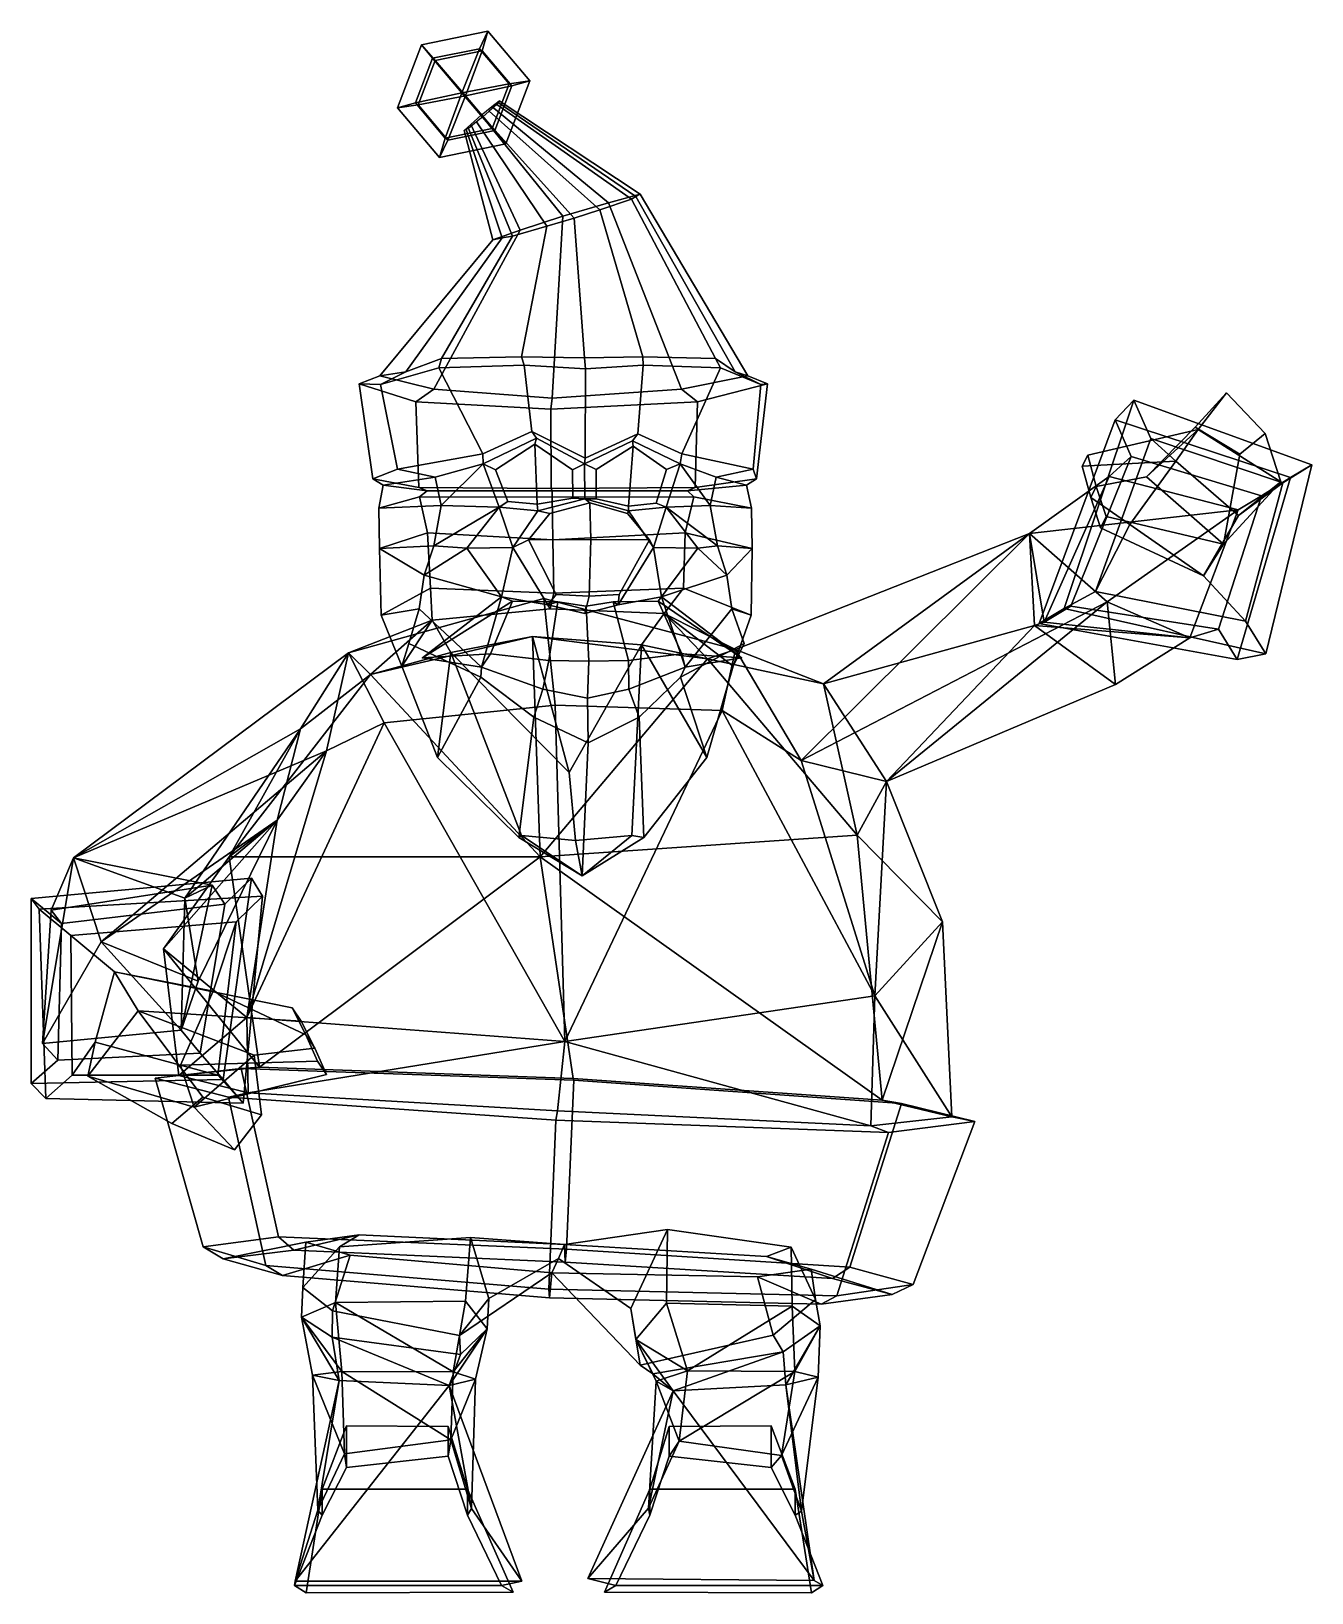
# Model space of a CAD drawing. Extents: x -173 to 242, y -153 to 354.
import ezdxf

# ---------------------------------------------------------------- set-up
doc = ezdxf.new("R2010")
doc.units = 0

msp = doc.modelspace()

# ---------------------------------------------------------------- linework, layer by layer
for p in [(-46.099876, 150.516052, 105.369637), (57.449978, 150.516052, 95.63343)]:
    msp.add_point(p)
for points in [[(-26.763611, 347.575806, 69.389603), (-24.885298, 353.907166, 54.979259), (-46.381756, 349.495514, 55.502651), (-41.963951, 344.456329, 69.759697)], [(-27.602995, 348.230255, 40.430771), (-42.803333, 345.110779, 40.800865), (-46.381756, 349.495514, 55.502651), (-24.885298, 353.907166, 54.979259)], [(-11.23488, 337.81955, 54.220043), (-17.950727, 336.854614, 39.893921), (-27.602995, 348.230255, 40.430771), (-24.885298, 353.907166, 54.979259)], [(-11.23488, 337.81955, 54.220043), (-24.885298, 353.907166, 54.979259), (-26.763611, 347.575806, 69.389603), (-17.111345, 336.200195, 68.852753)], [(-47.511925, 329.961182, 69.592941), (-41.963951, 344.456329, 69.759697), (-46.381756, 349.495514, 55.502651), (-54.227837, 328.996307, 55.266827)], [(-48.351307, 330.615601, 40.634106), (-54.227837, 328.996307, 55.266827), (-46.381756, 349.495514, 55.502651), (-42.803333, 345.110779, 40.800865)], [(-33.324879, 333.870636, 34.26643), (-48.351307, 330.615601, 40.634106), (-42.803333, 345.110779, 40.800865)], [(-33.324879, 333.870636, 34.26643), (-42.803333, 345.110779, 40.800865), (-27.602995, 348.230255, 40.430771)], [(-32.137806, 332.945129, 75.220421), (-26.763611, 347.575806, 69.389603), (-41.963951, 344.456329, 69.759697)], [(-17.950727, 336.854614, 39.893921), (-33.324879, 333.870636, 34.26643), (-27.602995, 348.230255, 40.430771)], [(-17.111345, 336.200195, 68.852753), (-26.763611, 347.575806, 69.389603), (-32.137806, 332.945129, 75.220421)], [(-32.137806, 332.945129, 75.220421), (-41.963951, 344.456329, 69.759697), (-47.511925, 329.961182, 69.592941)], [(-23.498762, 322.359497, 39.727169), (-33.324879, 333.870636, 34.26643), (-17.950727, 336.854614, 39.893921)], [(-22.65938, 321.705048, 68.685997), (-17.111345, 336.200195, 68.852753), (-32.137806, 332.945129, 75.220421)], [(-19.080978, 317.320343, 53.984215), (-23.498762, 322.359497, 39.727169), (-17.950727, 336.854614, 39.893921), (-11.23488, 337.81955, 54.220043)], [(-19.080978, 317.320343, 53.984215), (-11.23488, 337.81955, 54.220043), (-17.111345, 336.200195, 68.852753), (-22.65938, 321.705048, 68.685997)], [(-40.577419, 312.908691, 54.507607), (-54.227837, 328.996307, 55.266827), (-48.351307, 330.615601, 40.634106), (-38.699039, 319.23999, 40.09726)], [(-40.577419, 312.908691, 54.507607), (-37.859657, 318.585571, 69.056091), (-47.511925, 329.961182, 69.592941), (-54.227837, 328.996307, 55.266827)], [(-38.699039, 319.23999, 40.09726), (-48.351307, 330.615601, 40.634106), (-33.324879, 333.870636, 34.26643)], [(-37.859657, 318.585571, 69.056091), (-32.137806, 332.945129, 75.220421), (-47.511925, 329.961182, 69.592941)], [(-23.498762, 322.359497, 39.727169), (-38.699039, 319.23999, 40.09726), (-33.324879, 333.870636, 34.26643)], [(-22.65938, 321.705048, 68.685997), (-32.137806, 332.945129, 75.220421), (-37.859657, 318.585571, 69.056091)], [(-24.491453, 327.947876, 63.082367), (11.483656, 295.959717, 78.015396), (21.705244, 299.341919, 70.374969), (-22.015217, 330.167511, 60.894325)], [(-21.181396, 331.312256, 52.83456), (24.575943, 301.037445, 44.170258), (14.224208, 298.183624, 33.467754), (-23.583099, 329.463928, 49.343964)], [(-22.015217, 330.167511, 60.894325), (21.705244, 299.341919, 70.374969), (23.14962, 300.235626, 55.879475), (-21.588146, 330.771881, 56.433479)], [(-21.588146, 330.771881, 56.433479), (23.14962, 300.235626, 55.879475), (24.575943, 301.037445, 44.170258), (-21.181396, 331.312256, 52.83456)], [(-28.600927, 324.459045, 63.122639), (-31.217661, 322.35495, 60.984509), (-16.908365, 287.383911, 72.81926), (-5.759769, 290.61969, 79.106926)], [(-30.400637, 323.676056, 49.410774), (-27.068729, 326.633209, 47.010681), (-0.586175, 293.834259, 26.753639), (-14.382296, 289.324646, 35.27858)], [(-26.505194, 326.169739, 64.364876), (-28.600927, 324.459045, 63.122639), (-5.759769, 290.61969, 79.106926), (3.132444, 293.246979, 82.625366)], [(-23.583099, 329.463928, 49.343964), (14.224208, 298.183624, 33.467754), (-0.586175, 293.834259, 26.753639), (-27.068729, 326.633209, 47.010681)], [(-26.505194, 326.169739, 64.364876), (3.132444, 293.246979, 82.625366), (11.483656, 295.959717, 78.015396), (-24.491453, 327.947876, 63.082367)], [(-19.080978, 317.320343, 53.984215), (-40.577419, 312.908691, 54.507607), (-38.699039, 319.23999, 40.09726), (-23.498762, 322.359497, 39.727169)], [(-19.080978, 317.320343, 53.984215), (-22.65938, 321.705048, 68.685997), (-37.859657, 318.585571, 69.056091), (-40.577419, 312.908691, 54.507607)], [(-32.574215, 321.640106, 52.946209), (-30.400637, 323.676056, 49.410774), (-14.382296, 289.324646, 35.27858), (-23.228516, 286.233154, 47.196339)], [(-31.934074, 321.988525, 56.53487), (-32.574215, 321.640106, 52.946209), (-23.228516, 286.233154, 47.196339), (-20.262062, 286.791718, 58.627487)], [(-31.217661, 322.35495, 60.984509), (-31.934074, 321.988525, 56.53487), (-20.262062, 286.791718, 58.627487), (-16.908365, 287.383911, 72.81926)], [(48.976032, 247.671875, 88.38752), (21.705244, 299.341919, 70.374969), (11.483656, 295.959717, 78.015396), (25.437988, 248.203552, 103.616714)], [(37.951687, 237.755676, 16.831278), (14.224208, 298.183624, 33.467754), (24.575943, 301.037445, 44.170258), (59.436726, 242.029907, 36.08931)], [(55.363117, 243.358093, 59.742588), (23.14962, 300.235626, 55.879475), (21.705244, 299.341919, 70.374969), (48.976032, 247.671875, 88.38752)], [(59.436726, 242.029907, 36.08931), (24.575943, 301.037445, 44.170258), (23.14962, 300.235626, 55.879475), (55.363117, 243.358093, 59.742588)], [(-4.047979, 234.837494, 1.404592), (-0.586175, 293.834259, 26.753639), (14.224208, 298.183624, 33.467754), (37.951687, 237.755676, 16.831278)], [(6.432031, 247.895203, 112.865166), (25.437988, 248.203552, 103.616714), (11.483656, 295.959717, 78.015396), (3.132444, 293.246979, 82.625366)], [(-42.436005, 237.755676, 24.389679), (-59.954773, 242.029907, 47.315022), (-23.228516, 286.233154, 47.196339), (-14.382296, 289.324646, 35.27858)], [(-4.047979, 234.837494, 1.404592), (-42.436005, 237.755676, 24.389679), (-14.382296, 289.324646, 35.27858), (-0.586175, 293.834259, 26.753639)], [(-39.928986, 247.671875, 96.746758), (-13.964746, 248.203552, 107.321533), (-5.759769, 290.61969, 79.106926), (-16.908365, 287.383911, 72.81926)], [(6.432031, 247.895203, 112.865166), (3.132444, 293.246979, 82.625366), (-5.759769, 290.61969, 79.106926), (-13.964746, 248.203552, 107.321533)], [(-59.954773, 242.029907, 47.315022), (-51.543568, 243.358093, 69.794418), (-20.262062, 286.791718, 58.627487), (-23.228516, 286.233154, 47.196339)], [(-51.543568, 243.358093, 69.794418), (-39.928986, 247.671875, 96.746758), (-16.908365, 287.383911, 72.81926), (-20.262062, 286.791718, 58.627487)], [(-59.70694, 239.195618, 71.622749), (-51.543568, 243.358093, 69.794418), (-59.954773, 242.029907, 47.315022), (-66.635338, 239.409576, 46.28093)], [(-40.757332, 244.606323, 101.208214), (-39.928986, 247.671875, 96.746758), (-51.543568, 243.358093, 69.794418), (-59.70694, 239.195618, 71.622749)], [(-26.548756, 216.712921, 103.758873), (-40.757332, 244.606323, 101.208214), (-59.70694, 239.195618, 71.622749), (-54.175858, 211.760437, 87.216248)], [(-13.138454, 245.532837, 111.957703), (-13.964746, 248.203552, 107.321533), (-39.928986, 247.671875, 96.746758), (-40.757332, 244.606323, 101.208214)], [(-10.570697, 223.972961, 114.090508), (-13.138454, 245.532837, 111.957703), (-40.757332, 244.606323, 101.208214), (-26.548756, 216.712921, 103.758873)], [(6.7403, 244.261841, 116.143776), (6.432031, 247.895203, 112.865166), (-13.964746, 248.203552, 107.321533), (-13.138454, 245.532837, 111.957703)], [(6.72418, 215.311798, 115.972328), (6.7403, 244.261841, 116.143776), (-13.138454, 245.532837, 111.957703), (-10.570697, 223.972961, 114.090508)], [(6.7403, 244.261841, 116.143776), (25.490364, 245.532837, 108.325653), (25.437988, 248.203552, 103.616714), (6.432031, 247.895203, 112.865166)], [(6.72418, 215.311798, 115.972328), (23.767212, 223.165527, 110.862892), (25.490364, 245.532837, 108.325653), (6.7403, 244.261841, 116.143776)], [(23.767212, 223.165527, 110.862892), (38.005577, 216.712921, 97.689201), (50.621479, 244.606323, 92.616379), (25.490364, 245.532837, 108.325653)], [(25.490364, 245.532837, 108.325653), (50.621479, 244.606323, 92.616379), (48.976032, 247.671875, 88.38752), (25.437988, 248.203552, 103.616714)], [(38.005577, 216.712921, 97.689201), (61.19672, 211.760437, 76.368416), (63.724216, 239.195618, 60.017212), (50.621479, 244.606323, 92.616379)], [(50.621479, 244.606323, 92.616379), (63.724216, 239.195618, 60.017212), (55.363117, 243.358093, 59.742588), (48.976032, 247.671875, 88.38752)], [(63.724216, 239.195618, 60.017212), (65.807449, 239.409576, 33.828083), (59.436726, 242.029907, 36.08931), (55.363117, 243.358093, 59.742588)], [(-66.635338, 239.409576, 46.28093), (-59.954773, 242.029907, 47.315022), (-42.436005, 237.755676, 24.389679), (-48.296513, 233.61615, 21.120262)], [(-54.175858, 211.760437, 87.216248), (-59.70694, 239.195618, 71.622749), (-66.635338, 239.409576, 46.28093), (-62.259956, 208.550812, 50.092785)], [(-62.259956, 208.550812, 50.092785), (-66.635338, 239.409576, 46.28093), (-48.296513, 233.61615, 21.120262), (-47.275043, 205.78067, 22.419813)], [(65.807449, 239.409576, 33.828083), (43.100063, 233.61615, 12.526758), (37.951687, 237.755676, 16.831278), (59.436726, 242.029907, 36.08931)], [(62.219288, 208.550812, 38.388702), (42.338741, 205.78067, 13.993934), (43.100063, 233.61615, 12.526758), (65.807449, 239.409576, 33.828083)], [(61.19672, 211.760437, 76.368416), (62.219288, 208.550812, 38.388702), (65.807449, 239.409576, 33.828083), (63.724216, 239.195618, 60.017212)], [(-48.296513, 233.61615, 21.120262), (-42.436005, 237.755676, 24.389679), (-4.047979, 234.837494, 1.404592), (-4.473684, 231.216248, -3.123019)], [(-47.275043, 205.78067, 22.419813), (-48.296513, 233.61615, 21.120262), (-4.473684, 231.216248, -3.123019), (-4.318643, 205.470428, -1.474072)], [(43.100063, 233.61615, 12.526758), (-4.473684, 231.216248, -3.123019), (-4.047979, 234.837494, 1.404592), (37.951687, 237.755676, 16.831278)], [(42.338741, 205.78067, 13.993934), (-4.318643, 205.470428, -1.474072), (-4.473684, 231.216248, -3.123019), (43.100063, 233.61615, 12.526758)], [(153.939804, 161.667938, 52.696678), (162.095825, 166.527313, 84.431953), (184.687729, 234.117859, 68.727104), (178.648636, 227.769958, 37.539009)], [(162.095825, 166.527313, 84.431953), (172.207916, 172.052063, 81.313622), (190.185974, 221.67627, 69.245003), (184.687729, 234.117859, 68.727104)], [(242.422134, 213.099487, 59.276394), (235.578537, 209.001038, 27.130114), (178.648636, 227.769958, 37.539009), (184.687729, 234.117859, 68.727104)], [(242.422134, 213.099487, 59.276394), (184.687729, 234.117859, 68.727104), (190.185974, 221.67627, 69.245003), (233.061172, 207.334015, 62.256378)], [(204.645569, 225.333252, 127.296371), (214.767624, 236.507141, 121.146332), (205.54744, 224.652557, 70.905327), (188.781418, 209.212463, 91.983925)], [(219.076172, 216.628418, 125.804863), (227.291687, 223.274475, 112.115379), (214.767624, 236.507141, 121.146332), (204.645569, 225.333252, 127.296371)], [(227.291687, 223.274475, 112.115379), (232.439453, 207.604462, 67.551079), (205.54744, 224.652557, 70.905327), (214.767624, 236.507141, 121.146332)], [(-10.570697, 223.972961, 114.090508), (-26.548756, 216.712921, 103.758873), (-26.427837, 213.413818, 101.918045), (-9.148896, 221.756592, 112.454659)], [(6.72418, 215.311798, 115.972328), (-10.570697, 223.972961, 114.090508), (-9.148896, 221.756592, 112.454659), (6.4461, 213.426575, 113.014801)], [(6.72418, 215.311798, 115.972328), (6.4461, 213.426575, 113.014801), (22.065405, 220.949158, 109.520744), (23.767212, 223.165527, 110.862892)], [(23.767212, 223.165527, 110.862892), (22.065405, 220.949158, 109.520744), (37.543644, 213.413818, 95.903168), (38.005577, 216.712921, 97.689201)], [(153.939804, 161.667938, 52.696678), (178.648636, 227.769958, 37.539009), (183.82869, 215.855896, 38.054497), (164.249557, 167.255188, 49.523933)], [(169.822922, 216.29657, 95.822212), (205.54744, 224.652557, 70.905327), (198.271591, 214.330444, 48.402664), (167.956039, 212.667358, 86.653755)], [(172.526031, 206.126221, 97.75946), (188.781418, 209.212463, 91.983925), (205.54744, 224.652557, 70.905327), (169.822922, 216.29657, 95.822212)], [(235.578537, 209.001038, 27.130114), (226.097076, 203.113556, 30.155323), (183.82869, 215.855896, 38.054497), (178.648636, 227.769958, 37.539009)], [(219.076172, 216.628418, 125.804863), (204.645569, 225.333252, 127.296371), (188.781418, 209.212463, 91.983925), (213.764832, 187.412659, 78.316086)], [(232.439453, 207.604462, 67.551079), (218.629669, 196.716614, 47.047035), (198.271591, 214.330444, 48.402664), (205.54744, 224.652557, 70.905327)], [(219.076172, 216.628418, 125.804863), (213.764832, 187.412659, 78.316086), (232.439453, 207.604462, 67.551079), (227.291687, 223.274475, 112.115379)], [(-9.652121, 219.858246, 109.867729), (-9.148896, 221.756592, 112.454659), (-26.427837, 213.413818, 101.918045), (-22.454731, 211.4776, 101.222847)], [(-8.925759, 200.362915, 107.985641), (-9.652121, 219.858246, 109.867729), (-22.454731, 211.4776, 101.222847), (-18.452129, 201.29126, 103.765526)], [(-9.652121, 219.858246, 109.867729), (2.595577, 211.488312, 110.359573), (6.4461, 213.426575, 113.014801), (-9.148896, 221.756592, 112.454659)], [(2.595577, 211.488312, 110.359573), (-9.652121, 219.858246, 109.867729), (-8.925759, 200.362915, 107.985641), (2.675641, 202.37207, 111.211098)], [(22.305704, 219.162842, 106.661827), (22.065405, 220.949158, 109.520744), (6.4461, 213.426575, 113.014801), (10.202215, 211.607788, 109.825325)], [(10.202215, 211.607788, 109.825325), (10.300862, 202.104462, 110.874496), (20.785244, 199.749756, 104.559837), (22.305704, 219.162842, 106.661827)], [(20.785244, 199.749756, 104.559837), (29.716957, 200.738159, 97.404381), (33.039185, 211.594025, 93.490387), (22.305704, 219.162842, 106.661827)], [(22.305704, 219.162842, 106.661827), (33.039185, 211.594025, 93.490387), (37.543644, 213.413818, 95.903168), (22.065405, 220.949158, 109.520744)], [(183.395966, 193.741028, 58.016273), (198.271591, 214.330444, 48.402664), (190.185974, 221.67627, 69.245003), (172.207916, 172.052063, 81.313622)], [(218.629669, 196.716614, 47.047035), (233.061172, 207.334015, 62.256378), (190.185974, 221.67627, 69.245003), (198.271591, 214.330444, 48.402664)], [(-42.01572, 209.105194, 86.588112), (-26.427837, 213.413818, 101.918045), (-26.548756, 216.712921, 103.758873), (-54.175858, 211.760437, 87.216248)], [(-40.012554, 199.98822, 86.819038), (-26.427837, 213.413818, 101.918045), (-42.01572, 209.105194, 86.588112)], [(-21.183193, 199.451782, 105.030319), (-26.427837, 213.413818, 101.918045), (-40.012554, 199.98822, 86.819038)], [(-18.452129, 201.29126, 103.765526), (-22.454731, 211.4776, 101.222847), (-26.427837, 213.413818, 101.918045), (-21.183193, 199.451782, 105.030319)], [(2.675641, 202.37207, 111.211098), (6.54495, 202.12854, 114.066124), (6.4461, 213.426575, 113.014801), (2.595577, 211.488312, 110.359573)], [(10.300862, 202.104462, 110.874496), (10.202215, 211.607788, 109.825325), (6.4461, 213.426575, 113.014801), (6.54495, 202.12854, 114.066124)], [(29.716957, 200.738159, 97.404381), (32.971054, 199.451782, 99.938499), (37.543644, 213.413818, 95.903168), (33.039185, 211.594025, 93.490387)], [(32.971054, 199.451782, 99.938499), (47.207596, 199.98822, 78.618225), (37.543644, 213.413818, 95.903168)], [(49.132614, 209.105194, 78.017952), (61.19672, 211.760437, 76.368416), (38.005577, 216.712921, 97.689201), (37.543644, 213.413818, 95.903168)], [(47.207596, 199.98822, 78.618225), (49.132614, 209.105194, 78.017952), (37.543644, 213.413818, 95.903168)], [(176.725677, 209.352692, 3.204789), (155.570343, 162.023682, 14.854636), (164.249557, 167.255188, 49.523933), (183.82869, 215.855896, 38.054497)], [(172.526031, 206.126221, 97.75946), (169.822922, 216.29657, 95.822212), (167.956039, 212.667358, 86.653755), (170.746277, 202.499359, 88.549858)], [(170.746277, 202.499359, 88.549858), (167.956039, 212.667358, 86.653755), (198.271591, 214.330444, 48.402664), (183.395966, 193.741028, 58.016273)], [(226.097076, 203.113556, 30.155323), (218.502167, 198.510742, -4.853544), (176.725677, 209.352692, 3.204789), (183.82869, 215.855896, 38.054497)], [(218.243164, 149.94989, 39.580853), (235.578537, 209.001038, 27.130114), (242.422134, 213.099487, 59.276394), (227.494141, 151.824432, 72.422302)], [(227.494141, 151.824432, 72.422302), (242.422134, 213.099487, 59.276394), (233.061172, 207.334015, 62.256378), (220.925949, 162.444458, 72.411652)], [(-54.175858, 211.760437, 87.216248), (-62.259956, 208.550812, 50.092785), (-58.85239, 206.538574, 51.022774), (-42.01572, 209.105194, 86.588112)], [(-62.259956, 208.550812, 50.092785), (-47.275043, 205.78067, 22.419813), (-44.603783, 204.669434, 23.203939), (-58.85239, 206.538574, 51.022774)], [(-42.01572, 209.105194, 86.588112), (-58.85239, 206.538574, 51.022774), (-60.236938, 199.128082, 52.368172), (-40.012554, 199.98822, 86.819038)], [(62.219288, 208.550812, 38.388702), (59.0448, 206.538574, 39.937565), (39.860458, 204.669434, 15.262242), (42.338741, 205.78067, 13.993934)], [(49.132614, 209.105194, 78.017952), (47.207596, 199.98822, 78.618225), (60.655853, 199.128082, 41.001305), (59.0448, 206.538574, 39.937565)], [(61.19672, 211.760437, 76.368416), (49.132614, 209.105194, 78.017952), (59.0448, 206.538574, 39.937565), (62.219288, 208.550812, 38.388702)], [(155.570343, 162.023682, 14.854636), (176.725677, 209.352692, 3.204789), (150.846985, 190.809265, -38.91412)], [(218.502167, 198.510742, -4.853544), (150.846985, 190.809265, -38.91412), (176.725677, 209.352692, 3.204789)], [(175.694839, 196.366943, 99.497742), (213.764832, 187.412659, 78.316086), (188.781418, 209.212463, 91.983925), (172.526031, 206.126221, 97.75946)], [(218.243164, 149.94989, 39.580853), (212.150009, 159.775177, 39.574795), (226.097076, 203.113556, 30.155323), (235.578537, 209.001038, 27.130114)], [(-60.236938, 199.128082, 52.368172), (-58.85239, 206.538574, 51.022774), (-44.603783, 204.669434, 23.203939), (-47.113937, 202.77124, 21.208788)], [(-47.275043, 205.78067, 22.419813), (-4.318643, 205.470428, -1.474072), (-3.979095, 204.721375, 2.137204), (-44.603783, 204.669434, 23.203939)], [(-47.113937, 202.77124, 21.208788), (-44.603783, 204.669434, 23.203939), (-3.979095, 204.721375, 2.137204), (-3.991043, 202.678711, 2.010131)], [(42.338741, 205.78067, 13.993934), (39.860458, 204.669434, 15.262242), (-3.979095, 204.721375, 2.137204), (-4.318643, 205.470428, -1.474072)], [(41.954712, 202.77124, 12.834165), (-3.991043, 202.678711, 2.010131), (-3.979095, 204.721375, 2.137204), (39.860458, 204.669434, 15.262242)], [(60.655853, 199.128082, 41.001305), (41.954712, 202.77124, 12.834165), (39.860458, 204.669434, 15.262242), (59.0448, 206.538574, 39.937565)], [(175.694839, 196.366943, 99.497742), (172.526031, 206.126221, 97.75946), (170.746277, 202.499359, 88.549858), (173.83049, 192.727325, 90.29863)], [(202.831818, 156.940979, 4.708962), (218.502167, 198.510742, -4.853544), (226.097076, 203.113556, 30.155323), (212.150009, 159.775177, 39.574795)], [(213.764832, 187.412659, 78.316086), (207.291214, 177.128601, 55.487793), (218.629669, 196.716614, 47.047035), (232.439453, 207.604462, 67.551079)], [(207.291214, 177.128601, 55.487793), (220.925949, 162.444458, 72.411652), (233.061172, 207.334015, 62.256378), (218.629669, 196.716614, 47.047035)], [(-60.05315, 185.936798, 54.555542), (-60.236938, 199.128082, 52.368172), (-47.113937, 202.77124, 21.208788), (-44.518776, 191.072388, 19.488789)], [(-40.012554, 199.98822, 86.819038), (-60.236938, 199.128082, 52.368172), (-60.05315, 185.936798, 54.555542), (-42.456261, 186.888885, 86.912964)], [(-44.518776, 191.072388, 19.488789), (-47.113937, 202.77124, 21.208788), (-3.991043, 202.678711, 2.010131), (-3.852859, 188.804321, 3.479789)], [(-42.456261, 186.888885, 86.912964), (-21.183193, 199.451782, 105.030319), (-40.012554, 199.98822, 86.819038)], [(-31.666443, 186.100372, 109.22287), (-21.183193, 199.451782, 105.030319), (-42.456261, 186.888885, 86.912964)], [(-31.666443, 186.100372, 109.22287), (-16.814894, 186.257416, 110.874092), (-21.183193, 199.451782, 105.030319)], [(-8.925759, 200.362915, 107.985641), (-18.452129, 201.29126, 103.765526), (-21.183193, 199.451782, 105.030319), (-8.687208, 198.178528, 110.171394)], [(-16.814894, 186.257416, 110.874092), (-8.687208, 198.178528, 110.171394), (-21.183193, 199.451782, 105.030319)], [(-11.678842, 188.758301, 127.921822), (-4.746645, 197.321167, 126.056953), (-8.687208, 198.178528, 110.171394), (-16.814894, 186.257416, 110.874092)], [(8.537557, 188.947815, 132.498413), (8.149594, 200.759705, 128.372223), (-4.746645, 197.321167, 126.056953), (-11.678842, 188.758301, 127.921822)], [(-8.925759, 200.362915, 107.985641), (-8.687208, 198.178528, 110.171394), (6.54495, 202.12854, 114.066124), (2.675641, 202.37207, 111.211098)], [(8.149594, 200.759705, 128.372223), (6.54495, 202.12854, 114.066124), (-8.687208, 198.178528, 110.171394), (-4.746645, 197.321167, 126.056953)], [(39.084431, 191.072388, 11.628052), (-3.852859, 188.804321, 3.479789), (-3.991043, 202.678711, 2.010131), (41.954712, 202.77124, 12.834165)], [(8.149594, 200.759705, 128.372223), (20.388243, 197.321167, 123.693665), (20.784164, 198.178528, 107.400368), (6.54495, 202.12854, 114.066124)], [(20.785244, 199.749756, 104.559837), (10.300862, 202.104462, 110.874496), (6.54495, 202.12854, 114.066124), (20.784164, 198.178528, 107.400368)], [(8.537557, 188.947815, 132.498413), (27.546555, 188.758301, 124.233681), (20.388243, 197.321167, 123.693665), (8.149594, 200.759705, 128.372223)], [(27.546555, 188.758301, 124.233681), (28.900387, 186.257416, 106.575737), (20.784164, 198.178528, 107.400368), (20.388243, 197.321167, 123.693665)], [(20.785244, 199.749756, 104.559837), (20.784164, 198.178528, 107.400368), (32.971054, 199.451782, 99.938499), (29.716957, 200.738159, 97.404381)], [(28.900387, 186.257416, 106.575737), (32.971054, 199.451782, 99.938499), (20.784164, 198.178528, 107.400368)], [(43.183857, 186.100372, 102.18512), (32.971054, 199.451782, 99.938499), (28.900387, 186.257416, 106.575737)], [(49.625988, 186.888885, 78.25499), (47.207596, 199.98822, 78.618225), (32.971054, 199.451782, 99.938499)], [(43.183857, 186.100372, 102.18512), (49.625988, 186.888885, 78.25499), (32.971054, 199.451782, 99.938499)], [(60.883018, 185.936798, 43.184597), (39.084431, 191.072388, 11.628052), (41.954712, 202.77124, 12.834165), (60.655853, 199.128082, 41.001305)], [(47.207596, 199.98822, 78.618225), (49.625988, 186.888885, 78.25499), (60.883018, 185.936798, 43.184597), (60.655853, 199.128082, 41.001305)], [(218.502167, 198.510742, -4.853544), (176.036484, 168.645386, -66.5867), (150.846985, 190.809265, -38.91412)], [(173.83049, 192.727325, 90.29863), (170.746277, 202.499359, 88.549858), (183.395966, 193.741028, 58.016273), (207.291214, 177.128601, 55.487793)], [(202.831818, 156.940979, 4.708962), (176.036484, 168.645386, -66.5867), (218.502167, 198.510742, -4.853544)], [(207.291214, 177.128601, 55.487793), (183.395966, 193.741028, 58.016273), (172.207916, 172.052063, 81.313622), (220.925949, 162.444458, 72.411652)], [(175.694839, 196.366943, 99.497742), (173.83049, 192.727325, 90.29863), (207.291214, 177.128601, 55.487793), (213.764832, 187.412659, 78.316086)], [(-59.488693, 164.384216, 55.897488), (-60.05315, 185.936798, 54.555542), (-44.518776, 191.072388, 19.488789), (-43.455006, 173.088257, 22.334415)], [(-43.455006, 173.088257, 22.334415), (-44.518776, 191.072388, 19.488789), (-3.852859, 188.804321, 3.479789), (-3.436076, 171.449646, 7.912507)], [(-2.746554, 171.004456, 122.246628), (-11.678842, 188.758301, 127.921822), (-16.814894, 186.257416, 110.874092), (-5.394531, 167.670044, 109.573174)], [(7.972851, 170.489319, 126.49247), (8.537557, 188.947815, 132.498413), (-11.678842, 188.758301, 127.921822), (-2.746554, 171.004456, 122.246628)], [(38.569729, 173.088257, 14.622093), (-3.436076, 171.449646, 7.912507), (-3.852859, 188.804321, 3.479789), (39.084431, 191.072388, 11.628052)], [(7.972851, 170.489319, 126.49247), (17.712957, 171.004456, 120.322929), (27.546555, 188.758301, 124.233681), (8.537557, 188.947815, 132.498413)], [(17.712957, 171.004456, 120.322929), (17.437687, 167.670044, 107.426384), (28.900387, 186.257416, 106.575737), (27.546555, 188.758301, 124.233681)], [(60.578602, 164.384216, 44.608234), (38.569729, 173.088257, 14.622093), (39.084431, 191.072388, 11.628052), (60.883018, 185.936798, 43.184597)], [(83.993698, 142.050537, 35.048573), (150.846985, 190.809265, -38.91412), (55.511711, 153.202026, -18.87151)], [(76.71257, 117.181335, -36.025009), (55.511711, 153.202026, -18.87151), (150.846985, 190.809265, -38.91412)], [(76.71257, 117.181335, -36.025009), (150.846985, 190.809265, -38.91412), (176.036484, 168.645386, -66.5867)], [(83.993698, 142.050537, 35.048573), (152.427628, 161.017578, 4.673448), (150.846985, 190.809265, -38.91412)], [(155.570343, 162.023682, 14.854636), (150.846985, 190.809265, -38.91412), (152.427628, 161.017578, 4.673448)], [(-42.456261, 186.888885, 86.912964), (-60.05315, 185.936798, 54.555542), (-45.55991, 177.364838, 86.657173)], [(-47.140629, 166.435181, 86.998642), (-45.55991, 177.364838, 86.657173), (-60.05315, 185.936798, 54.555542), (-59.488693, 164.384216, 55.897488)], [(-45.55991, 177.364838, 86.657173), (-31.666443, 186.100372, 109.22287), (-42.456261, 186.888885, 86.912964)], [(-20.510334, 170.283264, 105.062057), (-31.666443, 186.100372, 109.22287), (-45.55991, 177.364838, 86.657173)], [(-20.510334, 170.283264, 105.062057), (-16.814894, 186.257416, 110.874092), (-31.666443, 186.100372, 109.22287)], [(-5.394531, 167.670044, 109.573174), (-16.814894, 186.257416, 110.874092), (-20.510334, 170.283264, 105.062057)], [(17.437687, 167.670044, 107.426384), (31.447693, 170.283264, 100.176735), (28.900387, 186.257416, 106.575737)], [(31.447693, 170.283264, 100.176735), (43.183857, 186.100372, 102.18512), (28.900387, 186.257416, 106.575737)], [(31.447693, 170.283264, 100.176735), (52.627563, 177.364838, 77.425163), (43.183857, 186.100372, 102.18512)], [(52.627563, 177.364838, 77.425163), (49.625988, 186.888885, 78.25499), (43.183857, 186.100372, 102.18512)], [(49.625988, 186.888885, 78.25499), (52.627563, 177.364838, 77.425163), (60.883018, 185.936798, 43.184597)], [(54.244228, 166.435181, 77.465996), (60.578602, 164.384216, 44.608234), (60.883018, 185.936798, 43.184597), (52.627563, 177.364838, 77.425163)], [(-52.801392, 147.777588, 59.416233), (-59.488693, 164.384216, 55.897488), (-43.455006, 173.088257, 22.334415), (-42.913181, 162.719147, 13.004134)], [(-47.140629, 166.435181, 86.998642), (-26.993906, 147.464996, 112.036713), (-20.510334, 170.283264, 105.062057), (-45.55991, 177.364838, 86.657173)], [(-42.913181, 162.719147, 13.004134), (-43.455006, 173.088257, 22.334415), (-3.436076, 171.449646, 7.912507), (-4.727483, 166.358948, -6.835015)], [(32.342331, 164.916626, 11.947745), (-4.727483, 166.358948, -6.835015), (-3.436076, 171.449646, 7.912507), (38.569729, 173.088257, 14.622093)], [(54.244228, 166.435181, 77.465996), (52.627563, 177.364838, 77.425163), (31.447693, 170.283264, 100.176735), (39.117714, 147.464996, 105.82061)], [(54.664391, 147.777588, 49.311832), (32.342331, 164.916626, 11.947745), (38.569729, 173.088257, 14.622093), (60.578602, 164.384216, 44.608234)], [(-6.767821, 169.752563, -28.951832), (-3.041494, 135.132904, -58.274044), (-58.52179, 129.336853, -53.989304), (-70.087143, 152.071228, -22.774405)], [(-6.767821, 169.752563, -28.951832), (-70.087143, 152.071228, -22.774405), (-42.913181, 162.719147, 13.004134), (-4.727483, 166.358948, -6.835015)], [(-16.843792, 168.879639, 118.781006), (-20.510334, 170.283264, 105.062057), (-46.099876, 150.516052, 105.369637)], [(-46.099876, 150.516052, 105.369637), (-20.510334, 170.283264, 105.062057), (-26.993906, 147.464996, 112.036713)], [(-24.062113, 151.833862, 121.885094), (-16.843792, 168.879639, 118.781006), (-46.099876, 150.516052, 105.369637)], [(-2.199968, 168.617523, 117.522079), (-16.843792, 168.879639, 118.781006), (-24.062113, 151.833862, 121.885094), (-5.11684, 149.653076, 128.812241)], [(-16.843792, 168.879639, 118.781006), (-2.199968, 168.617523, 117.522079), (-5.394531, 167.670044, 109.573174), (-20.510334, 170.283264, 105.062057)], [(-6.767821, 169.752563, -28.951832), (55.511711, 153.202026, -18.87151), (51.099129, 133.393585, -51.125202), (-3.041494, 135.132904, -58.274044)], [(-4.727483, 166.358948, -6.835015), (32.342331, 164.916626, 11.947745), (55.511711, 153.202026, -18.87151), (-6.767821, 169.752563, -28.951832)], [(7.972851, 170.489319, 126.49247), (-2.746554, 171.004456, 122.246628), (-5.394531, 167.670044, 109.573174), (6.576027, 164.889893, 114.396645)], [(7.047872, 167.206848, 119.41497), (6.576027, 164.889893, 114.396645), (-5.394531, 167.670044, 109.573174), (-2.199968, 168.617523, 117.522079)], [(-5.11684, 149.653076, 128.812241), (7.881127, 149.450439, 128.277084), (7.047872, 167.206848, 119.41497), (-2.199968, 168.617523, 117.522079)], [(7.972851, 170.489319, 126.49247), (6.576027, 164.889893, 114.396645), (17.437687, 167.670044, 107.426384), (17.712957, 171.004456, 120.322929)], [(7.047872, 167.206848, 119.41497), (15.780797, 168.617523, 115.831451), (17.437687, 167.670044, 107.426384), (6.576027, 164.889893, 114.396645)], [(20.751041, 149.653076, 126.380028), (15.780797, 168.617523, 115.831451), (7.047872, 167.206848, 119.41497), (7.881127, 149.450439, 128.277084)], [(30.402636, 168.879639, 114.338692), (31.447693, 170.283264, 100.176735), (17.437687, 167.670044, 107.426384), (15.780797, 168.617523, 115.831451)], [(15.780797, 168.617523, 115.831451), (20.751041, 149.653076, 126.380028), (38.073051, 151.833862, 116.04287), (30.402636, 168.879639, 114.338692)], [(30.402636, 168.879639, 114.338692), (57.449978, 150.516052, 95.63343), (31.447693, 170.283264, 100.176735)], [(38.073051, 151.833862, 116.04287), (57.449978, 150.516052, 95.63343), (30.402636, 168.879639, 114.338692)], [(57.449978, 150.516052, 95.63343), (39.117714, 147.464996, 105.82061), (31.447693, 170.283264, 100.176735)], [(104.436806, 110.330933, -1.266488), (76.71257, 117.181335, -36.025009), (176.036484, 168.645386, -66.5867)], [(178.798645, 141.809692, -30.673502), (104.436806, 110.330933, -1.266488), (176.036484, 168.645386, -66.5867)], [(227.494141, 151.824432, 72.422302), (220.925949, 162.444458, 72.411652), (172.207916, 172.052063, 81.313622), (162.095825, 166.527313, 84.431953)], [(202.831818, 156.940979, 4.708962), (178.798645, 141.809692, -30.673502), (176.036484, 168.645386, -66.5867)], [(-70.087143, 152.071228, -22.774405), (-62.912678, 145.095917, 35.693703), (-42.913181, 162.719147, 13.004134)], [(-62.912678, 145.095917, 35.693703), (-36.952614, 152.255981, 38.661057), (-42.913181, 162.719147, 13.004134)], [(-52.801392, 147.777588, 59.416233), (-50.54945, 155.180969, 90.517159), (-47.140629, 166.435181, 86.998642), (-59.488693, 164.384216, 55.897488)], [(-41.266945, 118.149597, 74.432877), (-52.801392, 147.777588, 59.416233), (-42.913181, 162.719147, 13.004134), (-36.952614, 152.255981, 38.661057)], [(-47.140629, 166.435181, 86.998642), (-50.54945, 155.180969, 90.517159), (-27.156918, 144.2323, 103.005051), (-26.993906, 147.464996, 112.036713)], [(46.131214, 118.149567, 66.215324), (24.974485, 154.759277, 37.457661), (32.342331, 164.916626, 11.947745), (54.664391, 147.777588, 49.311832)], [(46.390606, 150.195801, 39.294292), (32.342331, 164.916626, 11.947745), (24.974485, 154.759277, 37.457661)], [(55.511711, 153.202026, -18.87151), (32.342331, 164.916626, 11.947745), (46.390606, 150.195801, 39.294292)], [(54.244228, 166.435181, 77.465996), (39.117714, 147.464996, 105.82061), (37.59436, 144.2323, 96.916855), (58.249165, 155.180969, 80.287437)], [(54.664391, 147.777588, 49.311832), (60.578602, 164.384216, 44.608234), (54.244228, 166.435181, 77.465996), (58.249165, 155.180969, 80.287437)], [(218.243164, 149.94989, 39.580853), (153.939804, 161.667938, 52.696678), (164.249557, 167.255188, 49.523933), (212.150009, 159.775177, 39.574795)], [(218.243164, 149.94989, 39.580853), (227.494141, 151.824432, 72.422302), (162.095825, 166.527313, 84.431953), (153.939804, 161.667938, 52.696678)], [(155.570343, 162.023682, 14.854636), (202.831818, 156.940979, 4.708962), (212.150009, 159.775177, 39.574795), (164.249557, 167.255188, 49.523933)], [(-10.36305, 157.36792, 39.775455), (-36.952614, 152.255981, 38.661057), (-62.912678, 145.095917, 35.693703)], [(-7.964134, 85.908447, 117.331337), (-10.36305, 157.36792, 39.775455), (-62.912678, 145.095917, 35.693703)], [(1.487412, 113.230591, 60.27647), (-36.952614, 152.255981, 38.661057), (-10.36305, 157.36792, 39.775455)], [(1.487412, 113.230591, 60.27647), (-10.36305, 157.36792, 39.775455), (24.974485, 154.759277, 37.457661)], [(-10.36305, 157.36792, 39.775455), (46.390606, 150.195801, 39.294292), (24.974485, 154.759277, 37.457661)], [(-7.964134, 85.908447, 117.331337), (46.390606, 150.195801, 39.294292), (-10.36305, 157.36792, 39.775455)], [(104.436806, 110.330933, -1.266488), (152.427628, 161.017578, 4.673448), (83.993698, 142.050537, 35.048573)], [(178.798645, 141.809692, -30.673502), (152.427628, 161.017578, 4.673448), (104.436806, 110.330933, -1.266488)], [(202.831818, 156.940979, 4.708962), (155.570343, 162.023682, 14.854636), (152.427628, 161.017578, 4.673448)], [(202.831818, 156.940979, 4.708962), (152.427628, 161.017578, 4.673448), (178.798645, 141.809692, -30.673502)], [(-27.156918, 144.2323, 103.005051), (-50.54945, 155.180969, 90.517159), (-52.801392, 147.777588, 59.416233), (-41.266945, 118.149597, 74.432877)], [(-14.863194, 92.186676, 103.87397), (-41.266945, 118.149597, 74.432877), (-36.952614, 152.255981, 38.661057), (-13.943996, 92.859619, 87.809868)], [(-13.943996, 92.859619, 87.809868), (-36.952614, 152.255981, 38.661057), (1.487412, 113.230591, 60.27647), (3.516334, 91.220245, 81.855148)], [(21.780615, 92.859619, 84.450882), (3.516334, 91.220245, 81.855148), (1.487412, 113.230591, 60.27647), (24.974485, 154.759277, 37.457661)], [(25.678064, 92.186676, 100.062103), (21.780615, 92.859619, 84.450882), (24.974485, 154.759277, 37.457661), (46.131214, 118.149567, 66.215324)], [(37.59436, 144.2323, 96.916855), (46.131214, 118.149567, 66.215324), (54.664391, 147.777588, 49.311832), (58.249165, 155.180969, 80.287437)], [(83.993698, 142.050537, 35.048573), (55.511711, 153.202026, -18.87151), (46.390606, 150.195801, 39.294292)], [(76.71257, 117.181335, -36.025009), (51.099129, 133.393585, -51.125202), (55.511711, 153.202026, -18.87151)], [(-85.662483, 127.47403, 28.801968), (-70.087143, 152.071228, -22.774405), (-159.325531, 85.53093, -34.344902)], [(-77.241486, 120.325745, -40.358498), (-159.325531, 85.53093, -34.344902), (-70.087143, 152.071228, -22.774405)], [(-85.662483, 127.47403, 28.801968), (-62.912678, 145.095917, 35.693703), (-70.087143, 152.071228, -22.774405)], [(-77.241486, 120.325745, -40.358498), (-70.087143, 152.071228, -22.774405), (-58.52179, 129.336853, -53.989304)], [(-26.993906, 147.464996, 112.036713), (-24.062113, 151.833862, 121.885094), (-46.099876, 150.516052, 105.369637)], [(-10.015867, 131.192993, 121.402969), (-7.04029, 140.34198, 119.055138), (-26.993906, 147.464996, 112.036713), (-27.156918, 144.2323, 103.005051)], [(-5.11684, 149.653076, 128.812241), (-24.062113, 151.833862, 121.885094), (-26.993906, 147.464996, 112.036713), (-7.04029, 140.34198, 119.055138)], [(-7.964134, 85.908447, 117.331337), (94.878418, 92.905594, 88.099785), (46.390606, 150.195801, 39.294292)], [(7.881127, 149.450439, 128.277084), (-5.11684, 149.653076, 128.812241), (-7.04029, 140.34198, 119.055138), (7.403399, 137.381836, 123.196198)], [(7.881127, 149.450439, 128.277084), (7.403399, 137.381836, 123.196198), (20.822048, 140.34198, 116.435402), (20.751041, 149.653076, 126.380028)], [(20.751041, 149.653076, 126.380028), (20.822048, 140.34198, 116.435402), (39.117714, 147.464996, 105.82061), (38.073051, 151.833862, 116.04287)], [(24.183111, 131.192993, 118.187431), (37.59436, 144.2323, 96.916855), (39.117714, 147.464996, 105.82061), (20.822048, 140.34198, 116.435402)], [(39.117714, 147.464996, 105.82061), (57.449978, 150.516052, 95.63343), (38.073051, 151.833862, 116.04287)], [(94.878418, 92.905594, 88.099785), (83.993698, 142.050537, 35.048573), (46.390606, 150.195801, 39.294292)], [(-7.964134, 85.908447, 117.331337), (-62.912678, 145.095917, 35.693703), (-108.796684, 85.86937, 82.888023)], [(-108.796684, 85.86937, 82.888023), (-62.912678, 145.095917, 35.693703), (-85.662483, 127.47403, 28.801968)], [(-14.863194, 92.186676, 103.87397), (-10.015867, 131.192993, 121.402969), (-27.156918, 144.2323, 103.005051), (-41.266945, 118.149597, 74.432877)], [(25.678064, 92.186676, 100.062103), (46.131214, 118.149567, 66.215324), (37.59436, 144.2323, 96.916855), (24.183111, 131.192993, 118.187431)], [(94.878418, 92.905594, 88.099785), (104.436806, 110.330933, -1.266488), (83.993698, 142.050537, 35.048573)], [(7.680523, 122.855255, 126.143555), (7.403399, 137.381836, 123.196198), (-7.04029, 140.34198, 119.055138), (-10.015867, 131.192993, 121.402969)], [(7.680523, 122.855255, 126.143555), (24.183111, 131.192993, 118.187431), (20.822048, 140.34198, 116.435402), (7.403399, 137.381836, 123.196198)], [(0.078095, 25.924652, -90.583679), (-58.52179, 129.336853, -53.989304), (-3.041494, 135.132904, -58.274044)], [(0.078095, 25.924652, -90.583679), (-3.041494, 135.132904, -58.274044), (51.099129, 133.393585, -51.125202)], [(100.635971, 40.755798, -55.837963), (0.078095, 25.924652, -90.583679), (51.099129, 133.393585, -51.125202)], [(100.635971, 40.755798, -55.837963), (51.099129, 133.393585, -51.125202), (76.71257, 117.181335, -36.025009)], [(-85.662483, 127.47403, 28.801968), (-159.325531, 85.53093, -34.344902), (-123.249382, 72.43869, 0.931967)], [(-93.198845, 97.813385, -9.681221), (-85.662483, 127.47403, 28.801968), (-123.249382, 72.43869, 0.931967)], [(-108.796684, 85.86937, 82.888023), (-85.662483, 127.47403, 28.801968), (-93.198845, 97.813385, -9.681221)], [(-103.039131, 33.719574, -61.049728), (-58.52179, 129.336853, -53.989304), (0.078095, 25.924652, -90.583679)], [(-103.039131, 33.719574, -61.049728), (-77.241486, 120.325745, -40.358498), (-58.52179, 129.336853, -53.989304)], [(5.712342, 79.673462, 105.210884), (7.680523, 122.855255, 126.143555), (-10.015867, 131.192993, 121.402969), (-14.863194, 92.186676, 103.87397)], [(5.712342, 79.673462, 105.210884), (25.678064, 92.186676, 100.062103), (24.183111, 131.192993, 118.187431), (7.680523, 122.855255, 126.143555)], [(-77.241486, 120.325745, -40.358498), (-150.354782, 58.308853, -66.421997), (-159.325531, 85.53093, -34.344902)], [(-93.198845, 97.813385, -9.681221), (-150.354782, 58.308853, -66.421997), (-77.241486, 120.325745, -40.358498)], [(-103.039131, 33.719574, -61.049728), (-93.198845, 97.813385, -9.681221), (-77.241486, 120.325745, -40.358498)], [(100.635971, 40.755798, -55.837963), (76.71257, 117.181335, -36.025009), (104.436806, 110.330933, -1.266488)], [(94.878418, 92.905594, 88.099785), (122.627457, 64.766525, 8.721046), (104.436806, 110.330933, -1.266488)], [(122.627457, 64.766525, 8.721046), (100.635971, 40.755798, -55.837963), (104.436806, 110.330933, -1.266488)], [(-118.854027, 45.541336, -37.895779), (-150.354782, 58.308853, -66.421997), (-93.198845, 97.813385, -9.681221)], [(-108.796684, 85.86937, 82.888023), (-93.198845, 97.813385, -9.681221), (-130.145126, 56.034164, 2.252947)], [(-130.145126, 56.034164, 2.252947), (-93.198845, 97.813385, -9.681221), (-103.039131, 33.719574, -61.049728)], [(-118.854027, 45.541336, -37.895779), (-93.198845, 97.813385, -9.681221), (-123.249382, 72.43869, 0.931967)], [(5.712342, 79.673462, 105.210884), (-14.863194, 92.186676, 103.87397), (-13.943996, 92.859619, 87.809868)], [(5.712342, 79.673462, 105.210884), (-13.943996, 92.859619, 87.809868), (3.516334, 91.220245, 81.855148)], [(103.028221, 6.852295, 76.613297), (94.878418, 92.905594, 88.099785), (-7.964134, 85.908447, 117.331337)], [(5.712342, 79.673462, 105.210884), (3.516334, 91.220245, 81.855148), (21.780615, 92.859619, 84.450882)], [(5.712342, 79.673462, 105.210884), (21.780615, 92.859619, 84.450882), (25.678064, 92.186676, 100.062103)], [(103.028221, 6.852295, 76.613297), (122.627457, 64.766525, 8.721046), (94.878418, 92.905594, 88.099785)], [(-169.373383, 25.278168, 9.728312), (-166.54068, 68.596954, 16.302368), (-159.325531, 85.53093, -34.344902)], [(-169.373383, 25.278168, 9.728312), (-159.325531, 85.53093, -34.344902), (-150.354782, 58.308853, -66.421997)], [(-114.302101, 76.71521, 10.96121), (-159.325531, 85.53093, -34.344902), (-166.54068, 68.596954, 16.302368)], [(-114.302101, 76.71521, 10.96121), (-123.249382, 72.43869, 0.931967), (-159.325531, 85.53093, -34.344902)], [(-98.983505, 17.582306, 82.253258), (-108.796684, 85.86937, 82.888023), (-130.145126, 56.034164, 2.252947)], [(-98.983505, 17.582306, 82.253258), (-7.964134, 85.908447, 117.331337), (-108.796684, 85.86937, 82.888023)], [(-98.983505, 17.582306, 82.253258), (2.740693, 13.887131, 109.567894), (-7.964134, 85.908447, 117.331337)], [(103.028221, 6.852295, 76.613297), (-7.964134, 85.908447, 117.331337), (2.740693, 13.887131, 109.567894)], [(-101.59478, 79.003021, 46.571533), (-173.018082, 72.35257, 54.58643), (-170.437195, 68.877975, 86.691414), (-97.994164, 73.10524, 78.967728)], [(-101.59478, 79.003021, 46.571533), (-110.241425, 70.474304, 46.305519), (-163.202896, 64.216125, 52.036301), (-173.018082, 72.35257, 54.58643)], [(-166.54068, 68.596954, 16.302368), (-163.202896, 64.216125, 52.036301), (-110.241425, 70.474304, 46.305519), (-114.302101, 76.71521, 10.96121)], [(-114.302101, 76.71521, 10.96121), (-110.241425, 70.474304, 46.305519), (-118.251732, 22.100769, 39.580524), (-124.415421, 29.588013, 4.703064)], [(-124.415421, 29.588013, 4.703064), (-123.249382, 72.43869, 0.931967), (-114.302101, 76.71521, 10.96121)], [(-110.735435, 13.625946, 37.268448), (-118.251732, 22.100769, 39.580524), (-110.241425, 70.474304, 46.305519), (-101.59478, 79.003021, 46.571533)], [(-110.735435, 13.625946, 37.268448), (-101.59478, 79.003021, 46.571533), (-97.994164, 73.10524, 78.967728), (-104.316849, 5.906174, 69.931305)], [(-168.287262, 7.450897, 77.394051), (-170.437195, 68.877975, 86.691414), (-173.018082, 72.35257, 54.58643), (-173.036362, 12.275986, 44.972149)], [(-173.036362, 12.275986, 44.972149), (-173.018082, 72.35257, 54.58643), (-163.202896, 64.216125, 52.036301), (-164.363831, 19.923523, 45.093864)], [(-97.994164, 73.10524, 78.967728), (-170.437195, 68.877975, 86.691414), (-160.215576, 60.295197, 84.018188), (-106.51799, 64.751709, 78.714127)], [(-124.415421, 29.588013, 4.703064), (-118.854027, 45.541336, -37.895779), (-123.249382, 72.43869, 0.931967)], [(-104.316849, 5.906174, 69.931305), (-97.994164, 73.10524, 78.967728), (-106.51799, 64.751709, 78.714127), (-112.446762, 15.049225, 72.428337)], [(-168.287262, 7.450897, 77.394051), (-159.77034, 15.01358, 77.52195), (-160.215576, 60.295197, 84.018188), (-170.437195, 68.877975, 86.691414)], [(-164.363831, 19.923523, 45.093864), (-163.202896, 64.216125, 52.036301), (-166.54068, 68.596954, 16.302368), (-169.373383, 25.278168, 9.728312)], [(-113.979721, 42.301331, 65.214691), (-106.51799, 64.751709, 78.714127), (-160.215576, 60.295197, 84.018188), (-146.045105, 48.535126, 68.982025)], [(-124.632942, 18.210159, 61.383064), (-112.446762, 15.049225, 72.428337), (-106.51799, 64.751709, 78.714127), (-113.979721, 42.301331, 65.214691)], [(125.597504, 1.527313, 0.760178), (100.635971, 40.755798, -55.837963), (122.627457, 64.766525, 8.721046)], [(103.028221, 6.852295, 76.613297), (125.597504, 1.527313, 0.760178), (122.627457, 64.766525, 8.721046)], [(-124.415421, 29.588013, 4.703064), (-169.373383, 25.278168, 9.728312), (-150.354782, 58.308853, -66.421997)], [(-152.346054, 25.683472, 64.93705), (-146.045105, 48.535126, 68.982025), (-160.215576, 60.295197, 84.018188), (-159.77034, 15.01358, 77.52195)], [(-124.415421, 29.588013, 4.703064), (-150.354782, 58.308853, -66.421997), (-118.854027, 45.541336, -37.895779)], [(-98.983505, 17.582306, 82.253258), (-130.145126, 56.034164, 2.252947), (-125.125481, 14.844666, 7.760112)], [(-125.125481, 14.844666, 7.760112), (-130.145126, 56.034164, 2.252947), (-103.039131, 33.719574, -61.049728)], [(-154.708359, 14.655487, 88.110123), (-138.314148, 35.89444, 92.267326), (-146.045105, 48.535126, 68.982025), (-152.346054, 25.683472, 64.93705)], [(-83.976166, 28.08934, 89.62632), (-113.979721, 42.301331, 65.214691), (-146.045105, 48.535126, 68.982025), (-88.36837, 36.82283, 91.809067)], [(-85.496964, 32.520569, 101.123009), (-88.36837, 36.82283, 91.809067), (-146.045105, 48.535126, 68.982025), (-138.314148, 35.89444, 92.267326)], [(-80.154114, 19.548752, 87.555733), (-124.632942, 18.210159, 61.383064), (-113.979721, 42.301331, 65.214691), (-83.976166, 28.08934, 89.62632)], [(99.35627, -1.43428, -77.909264), (0.078095, 25.924652, -90.583679), (100.635971, 40.755798, -55.837963)], [(125.597504, 1.527313, 0.760178), (99.35627, -1.43428, -77.909264), (100.635971, 40.755798, -55.837963)], [(-127.416733, -0.670059, 129.500153), (-117.386887, 7.8759, 139.687317), (-138.314148, 35.89444, 92.267326), (-154.708359, 14.655487, 88.110123)], [(-98.323212, 2.079178, 137.734924), (-100.743355, 21.479095, 99.096336), (-138.314148, 35.89444, 92.267326), (-117.386887, 7.8759, 139.687317)], [(-80.999428, 23.801971, 98.953697), (-85.496964, 32.520569, 101.123009), (-138.314148, 35.89444, 92.267326), (-100.743355, 21.479095, 99.096336)], [(-80.999428, 23.801971, 98.953697), (-83.976166, 28.08934, 89.62632), (-88.36837, 36.82283, 91.809067), (-85.496964, 32.520569, 101.123009)], [(-125.125481, 14.844666, 7.760112), (-103.039131, 33.719574, -61.049728), (-102.655457, 9.295731, -72.269302)], [(-102.655457, 9.295731, -72.269302), (-103.039131, 33.719574, -61.049728), (0.078095, 25.924652, -90.583679)], [(-124.415421, 29.588013, 4.703064), (-118.251732, 22.100769, 39.580524), (-164.363831, 19.923523, 45.093864), (-169.373383, 25.278168, 9.728312)], [(-124.632942, 18.210159, 61.383064), (-152.346054, 25.683472, 64.93705), (-159.77034, 15.01358, 77.52195), (-112.446762, 15.049225, 72.428337)], [(-120.172874, 4.577957, 84.219528), (-154.708359, 14.655487, 88.110123), (-152.346054, 25.683472, 64.93705), (-124.632942, 18.210159, 61.383064)], [(-102.655457, 9.295731, -72.269302), (0.078095, 25.924652, -90.583679), (-2.276938, 3.457687, -105.249481)], [(-77.264603, 15.23526, 96.898209), (-80.154114, 19.548752, 87.555733), (-83.976166, 28.08934, 89.62632), (-80.999428, 23.801971, 98.953697)], [(99.35627, -1.43428, -77.909264), (-2.276938, 3.457687, -105.249481), (0.078095, 25.924652, -90.583679)], [(-110.735435, 13.625946, 37.268448), (-173.036362, 12.275986, 44.972149), (-164.363831, 19.923523, 45.093864), (-118.251732, 22.100769, 39.580524)], [(-77.264603, 15.23526, 96.898209), (-80.999428, 23.801971, 98.953697), (-100.743355, 21.479095, 99.096336), (-120.172874, 4.577957, 84.219528)], [(-107.142632, -9.235596, 135.940033), (-120.172874, 4.577957, 84.219528), (-100.743355, 21.479095, 99.096336), (-98.323212, 2.079178, 137.734924)], [(-132.790894, 14.076904, 7.913794), (-104.92588, 17.184921, 90.779633), (-98.983505, 17.582306, 82.253258), (-125.125481, 14.844666, 7.760112)], [(-104.92588, 17.184921, 90.779633), (-132.790894, 14.076904, 7.913794), (-117.284058, -40.754066, 4.707709), (-92.794525, -37.466751, 87.667786)], [(-77.264603, 15.23526, 96.898209), (-120.172874, 4.577957, 84.219528), (-124.632942, 18.210159, 61.383064), (-80.154114, 19.548752, 87.555733)], [(2.983253, 13.365906, 121.840797), (2.740693, 13.887131, 109.567894), (-98.983505, 17.582306, 82.253258), (-104.92588, 17.184921, 90.779633)], [(0.641263, -41.481071, 119.083534), (2.983253, 13.365906, 121.840797), (-104.92588, 17.184921, 90.779633), (-92.794525, -37.466751, 87.667786)], [(-110.735435, 13.625946, 37.268448), (-104.316849, 5.906174, 69.931305), (-168.287262, 7.450897, 77.394051), (-173.036362, 12.275986, 44.972149)], [(-104.316849, 5.906174, 69.931305), (-112.446762, 15.049225, 72.428337), (-159.77034, 15.01358, 77.52195), (-168.287262, 7.450897, 77.394051)], [(-107.142632, -9.235596, 135.940033), (-127.416733, -0.670059, 129.500153), (-154.708359, 14.655487, 88.110123), (-120.172874, 4.577957, 84.219528)], [(-109.07518, 7.821091, -83.830856), (-132.790894, 14.076904, 7.913794), (-125.125481, 14.844666, 7.760112), (-102.655457, 9.295731, -72.269302)], [(-117.284058, -40.754066, 4.707709), (-132.790894, 14.076904, 7.913794), (-109.07518, 7.821091, -83.830856), (-96.943832, -46.830582, -86.942703)], [(0.641263, -41.481071, 119.083534), (92.537247, -47.310791, 82.493515), (109.270424, 5.807724, 84.799484), (2.983253, 13.365906, 121.840797)], [(2.983253, 13.365906, 121.840797), (109.270424, 5.807724, 84.799484), (103.028221, 6.852295, 76.613297), (2.740693, 13.887131, 109.567894)], [(-107.142632, -9.235596, 135.940033), (-98.323212, 2.079178, 137.734924), (-117.386887, 7.8759, 139.687317), (-127.416733, -0.670059, 129.500153)], [(-109.07518, 7.821091, -83.830856), (-102.655457, 9.295731, -72.269302), (-2.276938, 3.457687, -105.249481), (-2.781761, 0.369385, -120.868584)], [(-96.943832, -46.830582, -86.942703), (-109.07518, 7.821091, -83.830856), (-2.781761, 0.369385, -120.868584), (-5.12627, -54.496796, -123.625053)], [(109.270424, 5.807724, 84.799484), (92.537247, -47.310791, 82.493515), (113.054123, -52.988655, -1.723102), (133.162796, -0.049438, 0.488633)], [(133.162796, -0.049438, 0.488633), (125.597504, 1.527313, 0.760178), (103.028221, 6.852295, 76.613297), (109.270424, 5.807724, 84.799484)], [(88.387939, -56.674622, -92.116982), (-5.12627, -54.496796, -123.625053), (-2.781761, 0.369385, -120.868584), (105.121124, -3.556107, -89.811005)], [(105.121124, -3.556107, -89.811005), (-2.781761, 0.369385, -120.868584), (-2.276938, 3.457687, -105.249481), (99.35627, -1.43428, -77.909264)], [(105.121124, -3.556107, -89.811005), (99.35627, -1.43428, -77.909264), (125.597504, 1.527313, 0.760178), (133.162796, -0.049438, 0.488633)], [(113.054123, -52.988655, -1.723102), (88.387939, -56.674622, -92.116982), (105.121124, -3.556107, -89.811005), (133.162796, -0.049438, 0.488633)], [(21.476969, -60.704033, 4.59922), (33.396454, -35.144699, 62.73048), (-0.012902, -39.965195, 85.771523), (-2.021706, -44.498505, 1.237294)], [(-0.012902, -39.965195, 85.771523), (33.396454, -35.144699, 62.73048), (73.465988, -40.817917, 37.25349), (65.521667, -43.896492, 59.52655)], [(33.081249, -59.026344, 31.75034), (33.396454, -35.144699, 62.73048), (21.476969, -60.704033, 4.59922), (23.075203, -70.818161, 7.240582)], [(33.081249, -59.026344, 31.75034), (73.860779, -59.950546, 17.790693), (73.465988, -40.817917, 37.25349), (33.396454, -35.144699, 62.73048)], [(-92.794525, -37.466751, 87.667786), (-117.284058, -40.754066, 4.707709), (-110.813858, -44.661697, 4.344067), (-87.848701, -41.755325, 78.925903)], [(-87.848701, -41.755325, 78.925903), (-110.813858, -44.661697, 4.344067), (-83.908401, -39.237053, 3.944817), (-66.633293, -36.876984, 63.216183)], [(-110.813858, -44.661697, 4.344067), (-91.520653, -50.041901, -75.596657), (-69.534805, -43.424881, -58.884747), (-83.908401, -39.237053, 3.944817)], [(0.641263, -41.481071, 119.083534), (-92.794525, -37.466751, 87.667786), (-87.848701, -41.755325, 78.925903), (0.195033, -45.729584, 106.570839)], [(0.195033, -45.729584, 106.570839), (-87.848701, -41.755325, 78.925903), (-66.633293, -36.876984, 63.216183), (-0.012902, -39.965195, 85.771523)], [(-66.633293, -36.876984, 63.216183), (-83.908401, -39.237053, 3.944817), (-84.875977, -53.907684, 4.562604), (-72.996216, -40.749573, 43.136005)], [(-83.908401, -39.237053, 3.944817), (-69.534805, -43.424881, -58.884747), (-75.334915, -61.459, -38.115147), (-84.875977, -53.907684, 4.562604)], [(-32.148228, -58.379913, 30.695158), (-30.477165, -37.700958, 64.053452), (-72.996216, -40.749573, 43.136005), (-74.319748, -58.778656, 22.218805)], [(-0.012902, -39.965195, 85.771523), (-66.633293, -36.876984, 63.216183), (-72.996216, -40.749573, 43.136005), (-30.477165, -37.700958, 64.053452)], [(-32.148228, -58.379913, 30.695158), (-25.06476, -67.338364, 4.339465), (-24.530405, -57.548058, 3.182708), (-30.477165, -37.700958, 64.053452)], [(-2.021706, -44.498505, 1.237294), (-0.012902, -39.965195, 85.771523), (-30.477165, -37.700958, 64.053452), (-24.530405, -57.548058, 3.182708)], [(0.195033, -45.729584, 106.570839), (-0.012902, -39.965195, 85.771523), (65.521667, -43.896492, 59.52655), (86.887787, -51.036583, 74.04744)], [(-117.284058, -40.754066, 4.707709), (-96.943832, -46.830582, -86.942703), (-91.520653, -50.041901, -75.596657), (-110.813858, -44.661697, 4.344067)], [(-91.520653, -50.041901, -75.596657), (-4.908978, -57.247917, -108.215515), (-4.11101, -49.213486, -86.684509), (-69.534805, -43.424881, -58.884747)], [(-74.319748, -58.778656, 22.218805), (-72.996216, -40.749573, 43.136005), (-84.875977, -53.907684, 4.562604), (-85.405502, -63.553215, 5.617595)], [(-69.534805, -43.424881, -58.884747), (-4.11101, -49.213486, -86.684509), (-34.075165, -69.561607, -60.948326), (-75.334915, -61.459, -38.115147)], [(-4.11101, -49.213486, -86.684509), (-2.021706, -44.498505, 1.237294), (-24.530405, -57.548058, 3.182708), (-34.075165, -69.561607, -60.948326)], [(21.476969, -60.704033, 4.59922), (-2.021706, -44.498505, 1.237294), (-4.11101, -49.213486, -86.684509), (24.487539, -79.119537, -59.258038)], [(0.641263, -41.481071, 119.083534), (0.195033, -45.729584, 106.570839), (86.887787, -51.036583, 74.04744), (92.537247, -47.310791, 82.493515)], [(65.521667, -43.896492, 59.52655), (73.465988, -40.817917, 37.25349), (81.446808, -57.790604, -1.348983), (79.958778, -47.940979, -0.63019)], [(86.887787, -51.036583, 74.04744), (65.521667, -43.896492, 59.52655), (79.958778, -47.940979, -0.63019), (106.280243, -56.192818, -1.716983)], [(73.860779, -59.950546, 17.790693), (82.947487, -66.374863, 0.226625), (81.446808, -57.790604, -1.348983), (73.465988, -40.817917, 37.25349)], [(-96.943832, -46.830582, -86.942703), (-5.12627, -54.496796, -123.625053), (-4.908978, -57.247917, -108.215515), (-91.520653, -50.041901, -75.596657)], [(83.215836, -59.323158, -80.475121), (62.620163, -50.444397, -62.574379), (-4.11101, -49.213486, -86.684509), (-4.908978, -57.247917, -108.215515)], [(62.620163, -50.444397, -62.574379), (67.675194, -69.401558, -42.039043), (24.487539, -79.119537, -59.258038), (-4.11101, -49.213486, -86.684509)], [(79.958778, -47.940979, -0.63019), (81.446808, -57.790604, -1.348983), (67.675194, -69.401558, -42.039043), (62.620163, -50.444397, -62.574379)], [(106.280243, -56.192818, -1.716983), (79.958778, -47.940979, -0.63019), (62.620163, -50.444397, -62.574379), (83.215836, -59.323158, -80.475121)], [(92.537247, -47.310791, 82.493515), (86.887787, -51.036583, 74.04744), (106.280243, -56.192818, -1.716983), (113.054123, -52.988655, -1.723102)], [(-85.405502, -63.553215, 5.617595), (-84.875977, -53.907684, 4.562604), (-75.334915, -61.459, -38.115147), (-75.380081, -70.018997, -12.560184)], [(88.387939, -56.674622, -92.116982), (83.215836, -59.323158, -80.475121), (-4.908978, -57.247917, -108.215515), (-5.12627, -54.496796, -123.625053)], [(113.054123, -52.988655, -1.723102), (106.280243, -56.192818, -1.716983), (83.215836, -59.323158, -80.475121), (88.387939, -56.674622, -92.116982)], [(-72.283455, -81.23172, 39.9062), (-74.319748, -58.778656, 22.218805), (-85.405502, -63.553215, 5.617595)], [(-36.127106, -81.321899, 47.714806), (-32.148228, -58.379913, 30.695158), (-74.319748, -58.778656, 22.218805)], [(-36.127106, -81.321899, 47.714806), (-74.319748, -58.778656, 22.218805), (-72.283455, -81.23172, 39.9062)], [(-36.127106, -81.321899, 47.714806), (-25.06476, -67.338364, 4.339465), (-32.148228, -58.379913, 30.695158)], [(-25.06476, -67.338364, 4.339465), (-33.779503, -75.672737, -22.810976), (-34.075165, -69.561607, -60.948326), (-24.530405, -57.548058, 3.182708)], [(23.075203, -70.818161, 7.240582), (21.476969, -60.704033, 4.59922), (24.487539, -79.119537, -59.258038), (28.61639, -81.932358, -20.197327)], [(39.831074, -80.989876, 50.075218), (33.081249, -59.026344, 31.75034), (23.075203, -70.818161, 7.240582)], [(39.831074, -80.989876, 50.075218), (73.860779, -59.950546, 17.790693), (33.081249, -59.026344, 31.75034)], [(39.831074, -80.989876, 50.075218), (74.7164, -81.24305, 37.557251), (73.860779, -59.950546, 17.790693)], [(82.947487, -66.374863, 0.226625), (70.958618, -74.839455, -15.975292), (67.675194, -69.401558, -42.039043), (81.446808, -57.790604, -1.348983)], [(74.7164, -81.24305, 37.557251), (82.947487, -66.374863, 0.226625), (73.860779, -59.950546, 17.790693)], [(-72.283455, -81.23172, 39.9062), (-85.405502, -63.553215, 5.617595), (-81.756828, -82.414238, 24.738092)], [(-81.756828, -82.414238, 24.738092), (-85.405502, -63.553215, 5.617595), (-73.117645, -84.130325, 8.168337)], [(-73.117645, -84.130325, 8.168337), (-85.405502, -63.553215, 5.617595), (-75.380081, -70.018997, -12.560184)], [(-75.380081, -70.018997, -12.560184), (-75.334915, -61.459, -38.115147), (-34.075165, -69.561607, -60.948326), (-33.779503, -75.672737, -22.810976)], [(-73.117645, -84.130325, 8.168337), (-75.380081, -70.018997, -12.560184), (-37.410477, -85.781288, -1.112673)], [(-37.410477, -85.781288, -1.112673), (-75.380081, -70.018997, -12.560184), (-33.779503, -75.672737, -22.810976)], [(-37.410477, -85.781288, -1.112673), (-33.779503, -75.672737, -22.810976), (-25.06476, -67.338364, 4.339465)], [(-28.853258, -83.696014, 23.654152), (-37.410477, -85.781288, -1.112673), (-25.06476, -67.338364, 4.339465)], [(-36.127106, -81.321899, 47.714806), (-28.853258, -83.696014, 23.654152), (-25.06476, -67.338364, 4.339465)], [(39.831074, -80.989876, 50.075218), (23.075203, -70.818161, 7.240582), (29.742754, -84.378983, 27.55793)], [(35.253937, -87.514847, 2.209398), (23.075203, -70.818161, 7.240582), (28.61639, -81.932358, -20.197327)], [(29.742754, -84.378983, 27.55793), (23.075203, -70.818161, 7.240582), (35.253937, -87.514847, 2.209398)], [(70.958618, -74.839455, -15.975292), (28.61639, -81.932358, -20.197327), (24.487539, -79.119537, -59.258038), (67.675194, -69.401558, -42.039043)], [(71.741257, -85.484283, 6.444463), (70.958618, -74.839455, -15.975292), (82.947487, -66.374863, 0.226625)], [(82.284966, -83.070518, 21.460331), (71.741257, -85.484283, 6.444463), (82.947487, -66.374863, 0.226625)], [(74.7164, -81.24305, 37.557251), (82.284966, -83.070518, 21.460331), (82.947487, -66.374863, 0.226625)], [(35.253937, -87.514847, 2.209398), (28.61639, -81.932358, -20.197327), (70.958618, -74.839455, -15.975292)], [(71.741257, -85.484283, 6.444463), (35.253937, -87.514847, 2.209398), (70.958618, -74.839455, -15.975292)], [(37.129322, -103.799965, 27.445541), (39.831074, -80.989876, 50.075218), (29.742754, -84.378983, 27.55793)], [(37.129322, -103.799965, 27.445541), (74.7164, -81.24305, 37.557251), (39.831074, -80.989876, 50.075218)], [(-87.433243, -149.260483, -36.740688), (-80.071106, -126.267319, -5.337922), (-73.117645, -84.130325, 8.168337)], [(-87.433243, -149.260483, -36.740688), (-73.117645, -84.130325, 8.168337), (-37.410477, -85.781288, -1.112673)], [(-13.907001, -149.26825, -39.932121), (-87.433243, -149.260483, -36.740688), (-37.410477, -85.781288, -1.112673)], [(-71.435661, -107.951767, 15.472677), (-72.283455, -81.23172, 39.9062), (-81.756828, -82.414238, 24.738092)], [(-80.071106, -126.267319, -5.337922), (-71.435661, -107.951767, 15.472677), (-81.756828, -82.414238, 24.738092)], [(-80.071106, -126.267319, -5.337922), (-81.756828, -82.414238, 24.738092), (-73.117645, -84.130325, 8.168337)], [(-36.942585, -103.391869, 25.553522), (-36.127106, -81.321899, 47.714806), (-72.283455, -81.23172, 39.9062)], [(-71.435661, -107.951767, 15.472677), (-36.942585, -103.391869, 25.553522), (-72.283455, -81.23172, 39.9062)], [(-30.192963, -125.704773, -6.12123), (-37.410477, -85.781288, -1.112673), (-28.853258, -83.696014, 23.654152)], [(-13.907001, -149.26825, -39.932121), (-37.410477, -85.781288, -1.112673), (-30.192963, -125.704773, -6.12123)], [(-36.942585, -103.391869, 25.553522), (-28.853258, -83.696014, 23.654152), (-36.127106, -81.321899, 47.714806)], [(-30.192963, -125.704773, -6.12123), (-28.853258, -83.696014, 23.654152), (-36.942585, -103.391869, 25.553522)], [(27.185381, -125.552345, -3.556368), (37.129322, -103.799965, 27.445541), (29.742754, -84.378983, 27.55793)], [(27.185381, -125.552345, -3.556368), (29.742754, -84.378983, 27.55793), (35.253937, -87.514847, 2.209398)], [(80.9356, -149.050446, -40.316517), (35.253937, -87.514847, 2.209398), (71.741257, -85.484283, 6.444463)], [(70.384193, -108.45713, 13.727387), (74.7164, -81.24305, 37.557251), (37.129322, -103.799965, 27.445541)], [(70.384193, -108.45713, 13.727387), (82.284966, -83.070518, 21.460331), (74.7164, -81.24305, 37.557251)], [(76.830116, -126.505959, -8.078052), (82.284966, -83.070518, 21.460331), (70.384193, -108.45713, 13.727387)], [(76.830116, -126.505959, -8.078052), (71.741257, -85.484283, 6.444463), (82.284966, -83.070518, 21.460331)], [(80.9356, -149.050446, -40.316517), (71.741257, -85.484283, 6.444463), (76.830116, -126.505959, -8.078052)], [(7.546874, -148.448563, -35.682274), (27.185381, -125.552345, -3.556368), (35.253937, -87.514847, 2.209398)], [(7.546874, -148.448563, -35.682274), (35.253937, -87.514847, 2.209398), (80.9356, -149.050446, -40.316517)], [(-31.473774, -119.444199, 102.617195), (-37.787899, -98.997986, 87.801697), (-70.777412, -98.812683, 87.801697), (-78.613716, -119.444199, 102.617195)], [(-78.613716, -119.444199, 102.617195), (-70.777412, -98.812683, 87.801697), (-70.777412, -112.334389, 35.947453), (-78.613716, -127.827705, 43.725594)], [(-37.787899, -98.997986, 87.801697), (-37.787899, -108.736397, 35.947453), (-70.777412, -112.334389, 35.947453), (-70.777412, -98.812683, 87.801697)], [(-31.473774, -119.444199, 102.617195), (-31.473774, -127.827705, 43.725594), (-37.787899, -108.736397, 35.947453), (-37.787899, -98.997986, 87.801697)], [(27.673773, -119.444199, 102.617195), (74.813721, -119.444199, 102.617195), (66.977409, -98.812683, 87.801697), (33.987896, -98.997986, 87.801697)], [(27.673773, -119.444199, 102.617195), (33.987896, -98.997986, 87.801697), (33.987896, -108.736397, 35.947453), (27.673773, -127.827705, 43.725594)], [(33.987896, -98.997986, 87.801697), (66.977409, -98.812683, 87.801697), (66.977409, -112.334389, 35.947453), (33.987896, -108.736397, 35.947453)], [(74.813721, -119.444199, 102.617195), (74.813721, -127.827705, 43.725594), (66.977409, -112.334389, 35.947453), (66.977409, -98.812683, 87.801697)], [(-36.942585, -103.391869, 25.553522), (-71.435661, -107.951767, 15.472677), (-70.777412, -112.334389, 35.947453), (-37.787899, -108.736397, 35.947453)], [(-30.192963, -125.704773, -6.12123), (-36.942585, -103.391869, 25.553522), (-37.787899, -108.736397, 35.947453), (-31.473774, -127.827705, 43.725594)], [(27.185381, -125.552345, -3.556368), (27.673773, -127.827705, 43.725594), (33.987896, -108.736397, 35.947453), (37.129322, -103.799965, 27.445541)], [(37.129322, -103.799965, 27.445541), (33.987896, -108.736397, 35.947453), (66.977409, -112.334389, 35.947453), (70.384193, -108.45713, 13.727387)], [(-80.071106, -126.267319, -5.337922), (-78.613716, -127.827705, 43.725594), (-70.777412, -112.334389, 35.947453), (-71.435661, -107.951767, 15.472677)], [(76.830116, -126.505959, -8.078052), (70.384193, -108.45713, 13.727387), (66.977409, -112.334389, 35.947453), (74.813721, -127.827705, 43.725594)], [(-83.890282, -153.029465, 102.617195), (-78.613716, -119.444199, 102.617195), (-78.613716, -127.827705, 43.725594), (-87.594154, -150.72316, 36.317848)], [(-16.70689, -152.844147, 102.617195), (-31.473774, -119.444199, 102.617195), (-78.613716, -119.444199, 102.617195), (-83.890282, -153.029465, 102.617195)], [(-16.70689, -152.844147, 102.617195), (-20.410763, -150.617264, 32.613968), (-31.473774, -127.827705, 43.725594), (-31.473774, -119.444199, 102.617195)], [(12.906889, -152.844147, 102.617195), (80.090286, -153.029465, 102.617195), (74.813721, -119.444199, 102.617195), (27.673773, -119.444199, 102.617195)], [(12.906889, -152.844147, 102.617195), (27.673773, -119.444199, 102.617195), (27.673773, -127.827705, 43.725594), (16.610764, -150.617264, 32.613968)], [(80.090286, -153.029465, 102.617195), (83.794151, -150.72316, 36.317848), (74.813721, -127.827705, 43.725594), (74.813721, -119.444199, 102.617195)], [(-87.433243, -149.260483, -36.740688), (-87.594154, -150.72316, 36.317848), (-78.613716, -127.827705, 43.725594), (-80.071106, -126.267319, -5.337922)], [(-13.907001, -149.26825, -39.932121), (-30.192963, -125.704773, -6.12123), (-31.473774, -127.827705, 43.725594), (-20.410763, -150.617264, 32.613968)], [(7.546874, -148.448563, -35.682274), (16.610764, -150.617264, 32.613968), (27.673773, -127.827705, 43.725594), (27.185381, -125.552345, -3.556368)], [(80.9356, -149.050446, -40.316517), (76.830116, -126.505959, -8.078052), (74.813721, -127.827705, 43.725594), (83.794151, -150.72316, 36.317848)], [(-87.433243, -149.260483, -36.740688), (-13.907001, -149.26825, -39.932121), (-20.410763, -150.617264, 32.613968), (-87.594154, -150.72316, 36.317848)], [(-83.890282, -153.029465, 102.617195), (-87.594154, -150.72316, 36.317848), (-20.410763, -150.617264, 32.613968), (-16.70689, -152.844147, 102.617195)], [(80.9356, -149.050446, -40.316517), (83.794151, -150.72316, 36.317848), (16.610764, -150.617264, 32.613968), (7.546874, -148.448563, -35.682274)], [(80.090286, -153.029465, 102.617195), (12.906889, -152.844147, 102.617195), (16.610764, -150.617264, 32.613968), (83.794151, -150.72316, 36.317848)]]:
    msp.add_3dface(points)

doc.saveas('drawing.dxf')
